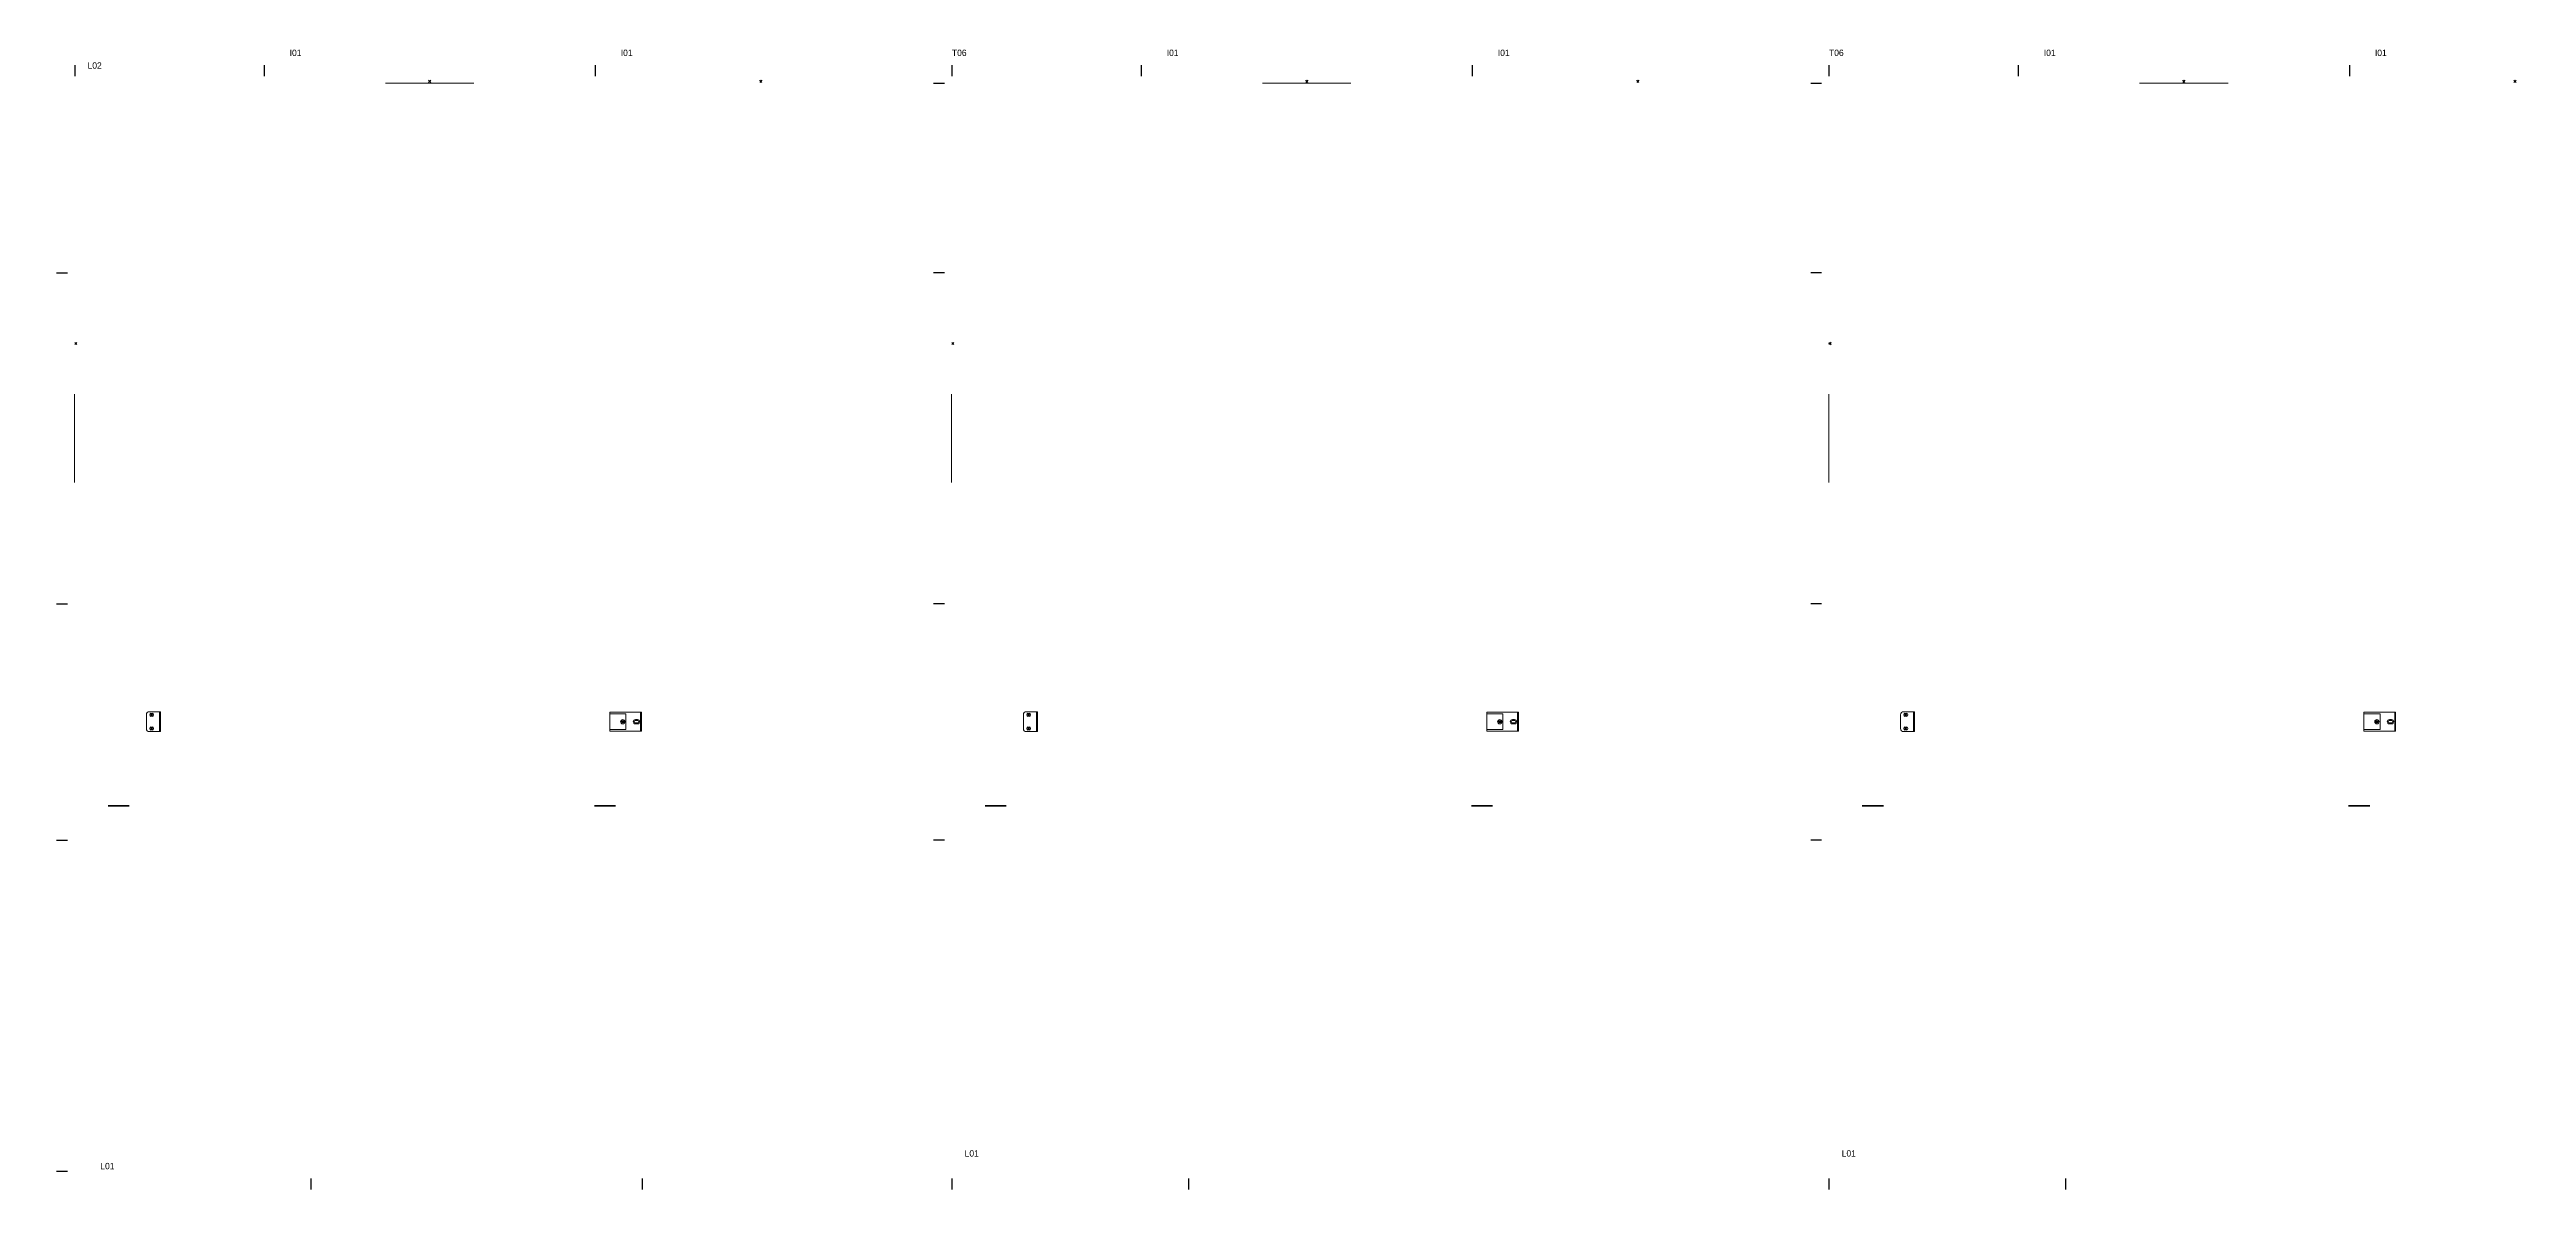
# Model space of a CAD drawing. Header units: inches. Extents: x 162 to 11993, y 18 to 332.
# Drawn here: x 1905.3 to 2219.5, y 41.5 to 187.1 of the extents above; entities that cross this region are included whole.
import ezdxf
from ezdxf.enums import TextEntityAlignment as Align

# ---------------------------------------------------------------- set-up
doc = ezdxf.new("R2010")
doc.units = ezdxf.units.IN
doc.header["$MEASUREMENT"] = 0
for name, color, linetype in [('DD2D_Geometry', 7, 'Continuous'), ('ENFASIS NEW', 7, 'Continuous'), ('Id Unión', 7, 'Continuous'), ('PV-26D', 7, 'Continuous')]:
    doc.layers.add(name, color=color, linetype=linetype)
doc.styles.get("Standard").update_dxf_attribs({"font": 'stylu.ttf'})

msp = doc.modelspace()

# ---------------------------------------------------------------- texts
at = {"layer": 'Id Unión'}
for s, p in [('L02', (1910.08, 184.63)), ('I01', (1935.72, 186.24)), ('I01', (1977.72, 186.24)), ('T06', (2019.73, 186.24)), ('I01', (2046.98, 186.24)), ('I01', (2088.98, 186.24)), ('T06', (2130.99, 186.24)), ('I01', (2158.24, 186.24)), ('I01', (2200.24, 186.24)), ('L01', (2021.34, 46.59)), ('L01', (2132.6, 46.59)), ('L01', (1911.7, 44.98))]:
    msp.add_text(s, height=0.807, dxfattribs=at).set_placement(p)

# ---------------------------------------------------------------- blocks, each defined once
blk = doc.blocks.new('DD40102466AB')
at = {"color": 1}
for p, q in [((0.0035, -0.0035), (-0.0035, 0.0035)), ((0.0035, 0.0035), (-0.0035, -0.0035))]:
    blk.add_line(p, q, dxfattribs=at)
blk.add_point((0, 0))
blk.add_point((0, 0))
blk.add_point((0, 0), dxfattribs=at)
blk = doc.blocks.new('DD40102442AB')
at = {"color": 1}
for p, q in [((0.0035, -0.0035), (-0.0035, 0.0035)), ((0.0035, 0.0035), (-0.0035, -0.0035))]:
    blk.add_line(p, q, dxfattribs=at)
blk.add_point((0, 0))
blk.add_point((0, 0))
blk.add_point((0, 0), dxfattribs=at)
blk = doc.blocks.new('DD40123072AB')
at = {"layer": 'PV-26D'}
for p, q in [((-0.8175, -0.1166, 0.75), (-0.7495, -0.1166, 0.75)), ((-0.7495, -0.1167, 0.75), (-0.8175, -0.1167, 0.75)), ((0.8175, -0.1166, 0.75), (0.7495, -0.1166, 0.75)), ((0.7495, -0.1167, 0.75), (0.8175, -0.1167, 0.75))]:
    blk.add_line(p, q, dxfattribs=at)
blk = doc.blocks.new('DD305172S')
at = {"color": 0, "linetype": 'Continuous', "lineweight": 0}
for p, q in [((-0.06, 0.0305, 0.722), (-0.0573, 0.0305, 0.722)), ((-0.06, -0.0305, 0.722), (-0.06, 0.0305, 0.722)), ((-0.0573, 0.0305, 0.722), (0.038, 0.0305, 0.722)), ((-0.0573, 0.0305, 0.722), (-0.0573, -0.0305, 0.722)), ((-0.0475, 0.007, 0.722), (-0.0405, 0.007, 0.722)), ((-0.0475, 0.004, 0.722), (-0.0475, 0.007, 0.722)), ((-0.0405, 0.004, 0.722), (-0.0475, 0.004, 0.722)), ((-0.0405, 0.007, 0.722), (-0.0405, 0.004, 0.722)), ((0.038, 0.025, 0.722), (-0.01, 0.025, 0.722)), ((-0.01, -0.025, 0.722), (-0.01, 0.025, 0.722)), ((0.038, 0.0305, 0.722), (0.042, 0.0305, 0.722)), ((0.0393, 0.025, 0.722), (0.038, 0.025, 0.722)), ((0.042, 0.025, 0.722), (0.0393, 0.025, 0.722)), ((0.042, 0.0112, 0.722), (0.042, 0.0305, 0.722)), ((0.042, 0.0096, 0.722), (0.042, 0.0112, 0.722)), ((0.042, -0.0096, 0.722), (0.042, 0.0096, 0.722)), ((1.49, 0.0308, 0.722), (1.49, 0.032, 0.722)), ((1.4935, 0.032, 0.722), (1.49, 0.032, 0.722)), ((1.49, 0.0112, 0.722), (1.49, 0.0308, 0.722)), ((1.49, 0.0096, 0.722), (1.49, 0.0112, 0.722)), ((1.49, -0.0096, 0.722), (1.49, 0.0096, 0.722)), ((1.4927, -0.032, 0.722), (1.4927, 0.032, 0.722)), ((1.525, 0.032, 0.722), (1.4935, 0.032, 0.722)), ((1.5204, 0.026, 0.722), (1.5157, 0.026, 0.722)), ((1.5157, 0.018, 0.722), (1.5204, 0.018, 0.722)), ((1.535, -0.022, 0.722), (1.535, 0.022, 0.722)), ((-0.0573, -0.0305, 0.722), (-0.06, -0.0305, 0.722)), ((-0.0573, -0.0305, 0.722), (0.038, -0.0305, 0.722)), ((-0.0475, -0.004, 0.722), (-0.0475, -0.007, 0.722)), ((-0.0475, -0.004, 0.722), (-0.0405, -0.004, 0.722)), ((-0.0405, -0.007, 0.722), (-0.0475, -0.007, 0.722)), ((-0.0405, -0.007, 0.722), (-0.0405, -0.004, 0.722)), ((-0.01, -0.025, 0.722), (0.038, -0.025, 0.722)), ((0.038, -0.025, 0.722), (0.0393, -0.025, 0.722)), ((0.038, -0.0305, 0.722), (0.042, -0.0305, 0.722)), ((0.0393, -0.025, 0.722), (0.042, -0.025, 0.722)), ((0.042, -0.0112, 0.722), (0.042, -0.0096, 0.722)), ((0.042, -0.0305, 0.722), (0.042, -0.0112, 0.722)), ((1.49, -0.0112, 0.722), (1.49, -0.0096, 0.722)), ((1.49, -0.0308, 0.722), (1.49, -0.0112, 0.722)), ((1.49, -0.032, 0.722), (1.49, -0.0308, 0.722)), ((1.4935, -0.032, 0.722), (1.49, -0.032, 0.722)), ((1.525, -0.032, 0.722), (1.4935, -0.032, 0.722)), ((1.5204, -0.018, 0.722), (1.5157, -0.018, 0.722)), ((1.5157, -0.026, 0.722), (1.5204, -0.026, 0.722))]:
    blk.add_line(p, q, dxfattribs=at)
at = {"color": 1}
for p, q in [((-0.0049, -0.0049, 0.722), (0.0049, 0.0049, 0.722)), ((0.0049, -0.0049, 0.722), (-0.0049, 0.0049, 0.722)), ((1.5131, 0.0171, 0.722), (1.523, 0.0269, 0.722)), ((1.523, 0.0171, 0.722), (1.5131, 0.0269, 0.722)), ((1.5131, -0.0269, 0.722), (1.523, -0.0171, 0.722)), ((1.523, -0.0269, 0.722), (1.5131, -0.0171, 0.722))]:
    blk.add_line(p, q, dxfattribs=at)
at = {"color": 0, "linetype": 'Continuous', "lineweight": 0}
for centre, radius, start, end in [((-0.0475, 0, 0.722), 0.00697, 90, 270), ((-0.0475, 0, 0.722), 0.00397, 90, 270), ((-0.0405, 0, 0.722), 0.00697, 270, 90), ((-0.0405, 0, 0.722), 0.00397, 270, 90), ((0, 0, 0.722), 0.00697, 90, 270), ((0, 0, 0.722), 0.00397, 90, 270), ((0, 0, 0.722), 0.00255, 90, 270), ((0, 0, 0.722), 0.00697, 270, 90), ((0, 0, 0.722), 0.00397, 270, 90), ((0, 0, 0.722), 0.00255, 270, 90), ((1.5157, 0.022, 0.722), 0.00397, 90, 270), ((1.5181, 0.022, 0.722), 0.00255, 90, 270), ((1.5181, 0.022, 0.722), 0.00255, 270, 90), ((1.5204, 0.022, 0.722), 0.00397, 270, 90), ((1.525, 0.022, 0.722), 0.01, 0, 90), ((1.5157, -0.022, 0.722), 0.00397, 90, 270), ((1.5181, -0.022, 0.722), 0.00255, 90, 270), ((1.5181, -0.022, 0.722), 0.00255, 270, 90), ((1.5204, -0.022, 0.722), 0.00397, 270, 90), ((1.525, -0.022, 0.722), 0.01, 270, 0)]:
    blk.add_arc(centre, radius, start, end, dxfattribs=at)
for p in [(0, 0, 0.722), (1.5181, 0.022, 0.722), (1.5181, -0.022, 0.722)]:
    blk.add_point(p)
blk = doc.blocks.new('DD101042423D')
blk.add_line((0, 0.0175), (0, -0.0175))
blk = doc.blocks.new('SPACE_DD10104242')
blk.add_blockref('DD101042423D', (0, 0))
blk = doc.blocks.new('DD101030423D')
blk.add_line((0, 0.0175), (0, -0.0175))
blk = doc.blocks.new('SPACE_DD10103042')
blk.add_blockref('DD101030423D', (0, 0))
blk = doc.blocks.new('DD101024423D')
blk.add_line((0, 0.0175), (0, -0.0175))
blk = doc.blocks.new('SPACE_DD10102442')
blk.add_blockref('DD101024423D', (0, 0))
blk = doc.blocks.new('DD101024303D')
blk.add_line((0, 0.0175), (0, -0.0175))
blk = doc.blocks.new('SPACE_DD10102430')
blk.add_blockref('DD101024303D', (0, 0))
blk = doc.blocks.new('DD101042303D')
blk.add_line((0, 0.0175), (0, -0.0175))
blk = doc.blocks.new('SPACE_DD10104230')
blk.add_blockref('DD101042303D', (0, 0))
blk = doc.blocks.new('DD20154205')
blk.add_attdef('A', text='', height=0.03).set_placement((0.5285, 0.076, 0.012), align=Align.MIDDLE_CENTER)
blk = doc.blocks.new('DD20114224')
blk.add_attdef('A', text='', height=0.03).set_placement((0.5285, 0.156, 0.012), align=Align.MIDDLE_CENTER)
blk = doc.blocks.new('DD20114212')
blk.add_attdef('A', text='', height=0.03).set_placement((0.5285, 0.156, 0.012), align=Align.MIDDLE_CENTER)
blk = doc.blocks.new('DD20154223')
blk.add_attdef('A', text='', height=0.03).set_placement((0.5285, 0.156, 0.012), align=Align.MIDDLE_CENTER)
blk = doc.blocks.new('DD20114206')
blk.add_attdef('A', text='', height=0.03).set_placement((0.5285, 0.076, 0.012), align=Align.MIDDLE_CENTER)
blk = doc.blocks.new('DD20153005')
blk.add_attdef('A', text='', height=0.03).set_placement((0.376, 0.076, 0.012), align=Align.MIDDLE_CENTER)
blk = doc.blocks.new('DD20113024')
blk.add_attdef('A', text='', height=0.03).set_placement((0.376, 0.156, 0.012), align=Align.MIDDLE_CENTER)
blk = doc.blocks.new('DD20113012')
blk.add_attdef('A', text='', height=0.03).set_placement((0.376, 0.156, 0.012), align=Align.MIDDLE_CENTER)
blk = doc.blocks.new('DD20153023')
blk.add_attdef('A', text='', height=0.03).set_placement((0.376, 0.156, 0.012), align=Align.MIDDLE_CENTER)
blk = doc.blocks.new('DD20113006')
blk.add_attdef('A', text='', height=0.03).set_placement((0.376, 0.076, 0.012), align=Align.MIDDLE_CENTER)
blk = doc.blocks.new('DD20153029')
blk.add_attdef('A', text='', height=0.03).set_placement((0.376, 0.156, 0.012), align=Align.MIDDLE_CENTER)
blk = doc.blocks.new('DD20154217')
blk.add_attdef('A', text='', height=0.03).set_placement((0.5285, 0.156, 0.012), align=Align.MIDDLE_CENTER)
blk = doc.blocks.new('DD20314212')
at = {"color": 0, "linetype": 'Continuous', "lineweight": 0}
for p, q in [((0.4935, 0.164, 0.012), (0.4935, 0.129, 0.012)), ((0.5635, 0.164, 0.012), (0.4935, 0.164, 0.012)), ((0.5635, 0.129, 0.012), (0.5635, 0.164, 0.012)), ((0.671, 0.1065, 0.012), (0.386, 0.1065, 0.012)), ((0.386, 0.1065, 0.012), (0.386, 0.0165, 0.012)), ((0.4935, 0.129, 0.012), (0.5635, 0.129, 0.012)), ((0.671, 0.0165, 0.012), (0.671, 0.1065, 0.012)), ((0.386, 0.0165, 0.012), (0.671, 0.0165, 0.012))]:
    blk.add_line(p, q, dxfattribs=at)
for centre, start, end in [((0.487, 0.1465, 0.012), 0, 180), ((0.487, 0.1465, 0.012), 180, 0), ((0.57, 0.1465, 0.012), 0, 180), ((0.57, 0.1465, 0.012), 180, 0)]:
    blk.add_arc(centre, 0.00159, start, end, dxfattribs=at)
blk.add_attdef('A', text='', height=0.03).set_placement((0.1483, 0.1978, 0.015), align=Align.MIDDLE_CENTER)
blk = doc.blocks.new('DD20152429')
blk.add_attdef('A', text='', height=0.03).set_placement((0.3, 0.156, 0.012), align=Align.MIDDLE_CENTER)
blk = doc.blocks.new('DD20112412')
blk.add_attdef('A', text='', height=0.03).set_placement((0.3, 0.156, 0.012), align=Align.MIDDLE_CENTER)
blk = doc.blocks.new('DD20152423')
blk.add_attdef('A', text='', height=0.03).set_placement((0.3, 0.156, 0.012), align=Align.MIDDLE_CENTER)
blk = doc.blocks.new('DD20112406')
blk.add_attdef('A', text='', height=0.03).set_placement((0.3, 0.076, 0.012), align=Align.MIDDLE_CENTER)
blk = doc.blocks.new('DD20154229')
blk.add_attdef('A', text='', height=0.03).set_placement((0.5285, 0.156, 0.012), align=Align.MIDDLE_CENTER)
blk = doc.blocks.new('DD80014214')
blk.add_attdef('A', text='', height=0.03).set_placement((0.5176, 0.1407, 0.009), align=Align.MIDDLE_CENTER)
blk = doc.blocks.new('DD80013014')
blk.add_attdef('A', text='', height=0.03).set_placement((0.3661, 0.1407, 0.009), align=Align.MIDDLE_CENTER)
blk = doc.blocks.new('DD80012414')
blk.add_attdef('A', text='', height=0.03).set_placement((0.3113, 0.1407, 0.009), align=Align.MIDDLE_CENTER)

# ---------------------------------------------------------------- block references
at = {"layer": 'DD2D_Geometry', "extrusion": (1.22465e-16, 1, 2.22045e-16)}
ref = msp.add_blockref('DD20112406', (-1932.28, 22.99, 185.48), dxfattribs=dict(at, xscale=39.3700787401575, yscale=39.3700787401575, zscale=39.3700787401575))
ref.add_attrib('A', 'TR0', dxfattribs={"layer": '0', "extrusion": (1.22465e-16, 1, 2.22045e-16), "height": 1.181}).set_placement((-1920.47, 25.98, 185.96), align=Align.MIDDLE_CENTER)
ref = msp.add_blockref('DD20152423', (-1932.28, 0, 185.48), dxfattribs=dict(at, xscale=39.3700787401575, yscale=39.3700787401575, zscale=39.3700787401575))
ref.add_attrib('A', 'S', dxfattribs={"layer": '0', "extrusion": (1.22465e-16, 1, 2.22045e-16), "height": 1.18}).set_placement((-1920.47, 6.14, 185.96), align=Align.MIDDLE_CENTER)
ref = msp.add_blockref('DD20114206', (-1974.29, 22.99, 185.48), dxfattribs=dict(at, xscale=39.3700787401575, yscale=39.3700787401575, zscale=39.3700787401575))
ref.add_attrib('A', 'TR0', dxfattribs={"layer": '0', "extrusion": (1.22465e-16, 1, 2.22045e-16), "height": 1.181}).set_placement((-1953.48, 25.98, 185.96), align=Align.MIDDLE_CENTER)
ref = msp.add_blockref('DD20154223', (-1974.29, 0, 185.48), dxfattribs=dict(at, xscale=39.3700787401575, yscale=39.3700787401575, zscale=39.3700787401575))
ref.add_attrib('A', 'S', dxfattribs={"layer": '0', "extrusion": (1.22465e-16, 1, 2.22045e-16), "height": 1.18}).set_placement((-1953.48, 6.14, 185.96), align=Align.MIDDLE_CENTER)
ref = msp.add_blockref('DD20114206', (-2016.29, 22.99, 185.48), dxfattribs=dict(at, xscale=39.3700787401575, yscale=39.3700787401575, zscale=39.3700787401575))
ref.add_attrib('A', 'TR0', dxfattribs={"layer": '0', "extrusion": (1.22465e-16, 1, 2.22045e-16), "height": 1.181}).set_placement((-1995.49, 25.98, 185.96), align=Align.MIDDLE_CENTER)
ref = msp.add_blockref('DD20154223', (-2016.29, 0, 185.48), dxfattribs=dict(at, xscale=39.3700787401575, yscale=39.3700787401575, zscale=39.3700787401575))
ref.add_attrib('A', 'S', dxfattribs={"layer": '0', "extrusion": (1.22465e-16, 1, 2.22045e-16), "height": 1.18}).set_placement((-1995.49, 6.14, 185.96), align=Align.MIDDLE_CENTER)
ref = msp.add_blockref('DD20112406', (-2043.54, 22.99, 185.48), dxfattribs=dict(at, xscale=39.3700787401575, yscale=39.3700787401575, zscale=39.3700787401575))
ref.add_attrib('A', 'TR0', dxfattribs={"layer": '0', "extrusion": (1.22465e-16, 1, 2.22045e-16), "height": 1.181}).set_placement((-2031.73, 25.98, 185.96), align=Align.MIDDLE_CENTER)
ref = msp.add_blockref('DD20152423', (-2043.54, 0, 185.48), dxfattribs=dict(at, xscale=39.3700787401575, yscale=39.3700787401575, zscale=39.3700787401575))
ref.add_attrib('A', 'S', dxfattribs={"layer": '0', "extrusion": (1.22465e-16, 1, 2.22045e-16), "height": 1.18}).set_placement((-2031.73, 6.14, 185.96), align=Align.MIDDLE_CENTER)
ref = msp.add_blockref('DD20114206', (-2085.55, 22.99, 185.48), dxfattribs=dict(at, xscale=39.3700787401575, yscale=39.3700787401575, zscale=39.3700787401575))
ref.add_attrib('A', 'TR0', dxfattribs={"layer": '0', "extrusion": (1.22465e-16, 1, 2.22045e-16), "height": 1.181}).set_placement((-2064.74, 25.98, 185.96), align=Align.MIDDLE_CENTER)
ref = msp.add_blockref('DD20154223', (-2085.55, 0, 185.48), dxfattribs=dict(at, xscale=39.3700787401575, yscale=39.3700787401575, zscale=39.3700787401575))
ref.add_attrib('A', 'S', dxfattribs={"layer": '0', "extrusion": (1.22465e-16, 1, 2.22045e-16), "height": 1.18}).set_placement((-2064.74, 6.14, 185.96), align=Align.MIDDLE_CENTER)
ref = msp.add_blockref('DD20114206', (-2127.55, 22.99, 185.48), dxfattribs=dict(at, xscale=39.3700787401575, yscale=39.3700787401575, zscale=39.3700787401575))
ref.add_attrib('A', 'TR0', dxfattribs={"layer": '0', "extrusion": (1.22465e-16, 1, 2.22045e-16), "height": 1.181}).set_placement((-2106.75, 25.98, 185.96), align=Align.MIDDLE_CENTER)
ref = msp.add_blockref('DD20154223', (-2127.55, 0, 185.48), dxfattribs=dict(at, xscale=39.3700787401575, yscale=39.3700787401575, zscale=39.3700787401575))
ref.add_attrib('A', 'S', dxfattribs={"layer": '0', "extrusion": (1.22465e-16, 1, 2.22045e-16), "height": 1.18}).set_placement((-2106.75, 6.14, 185.96), align=Align.MIDDLE_CENTER)
ref = msp.add_blockref('DD20112406', (-2154.8, 22.99, 185.48), dxfattribs=dict(at, xscale=39.3700787401575, yscale=39.3700787401575, zscale=39.3700787401575))
ref.add_attrib('A', 'TR0', dxfattribs={"layer": '0', "extrusion": (1.22465e-16, 1, 2.22045e-16), "height": 1.181}).set_placement((-2142.99, 25.98, 185.96), align=Align.MIDDLE_CENTER)
ref = msp.add_blockref('DD20152423', (-2154.8, 0, 185.48), dxfattribs=dict(at, xscale=39.3700787401575, yscale=39.3700787401575, zscale=39.3700787401575))
ref.add_attrib('A', 'S', dxfattribs={"layer": '0', "extrusion": (1.22465e-16, 1, 2.22045e-16), "height": 1.18}).set_placement((-2142.99, 6.14, 185.96), align=Align.MIDDLE_CENTER)
ref = msp.add_blockref('DD20114206', (-2196.81, 22.99, 185.48), dxfattribs=dict(at, xscale=39.3700787401575, yscale=39.3700787401575, zscale=39.3700787401575))
ref.add_attrib('A', 'TR0', dxfattribs={"layer": '0', "extrusion": (1.22465e-16, 1, 2.22045e-16), "height": 1.181}).set_placement((-2176, 25.98, 185.96), align=Align.MIDDLE_CENTER)
ref = msp.add_blockref('DD20154223', (-2196.81, 0, 185.48), dxfattribs=dict(at, xscale=39.3700787401575, yscale=39.3700787401575, zscale=39.3700787401575))
ref.add_attrib('A', 'S', dxfattribs={"layer": '0', "extrusion": (1.22465e-16, 1, 2.22045e-16), "height": 1.18}).set_placement((-2176, 6.14, 185.96), align=Align.MIDDLE_CENTER)
ref = msp.add_blockref('DD20114206', (-2238.81, 22.99, 185.48), dxfattribs=dict(at, xscale=39.3700787401575, yscale=39.3700787401575, zscale=39.3700787401575))
ref.add_attrib('A', 'TR0', dxfattribs={"layer": '0', "extrusion": (1.22465e-16, 1, 2.22045e-16), "height": 1.181}).set_placement((-2218.01, 25.98, 185.96), align=Align.MIDDLE_CENTER)
ref = msp.add_blockref('DD20154223', (-2238.81, 0, 185.48), dxfattribs=dict(at, xscale=39.3700787401575, yscale=39.3700787401575, zscale=39.3700787401575))
ref.add_attrib('A', 'S', dxfattribs={"layer": '0', "extrusion": (1.22465e-16, 1, 2.22045e-16), "height": 1.18}).set_placement((-2218.01, 6.14, 185.96), align=Align.MIDDLE_CENTER)
at = {"layer": 'DD2D_Geometry', "xscale": 39.3700787401575, "yscale": 39.3700787401575, "zscale": 39.3700787401575}
for name, p in [('SPACE_DD10102430', (1908.46, 184.37)), ('SPACE_DD10104230', (1932.47, 184.37)), ('SPACE_DD10104230', (1974.48, 184.37)), ('SPACE_DD10102430', (2019.72, 184.37)), ('SPACE_DD10104230', (2043.73, 184.37)), ('SPACE_DD10104230', (2085.74, 184.37)), ('SPACE_DD10102430', (2130.98, 184.37)), ('SPACE_DD10104230', (2154.99, 184.37)), ('SPACE_DD10104230', (2197, 184.37)), ('SPACE_DD10103042', (2019.72, 43.11)), ('SPACE_DD10104242', (2049.72, 43.11)), ('SPACE_DD10103042', (2130.98, 43.11)), ('SPACE_DD10104242', (2160.98, 43.11))]:
    msp.add_blockref(name, p, dxfattribs=at)
at = {"layer": 'DD2D_Geometry', "extrusion": (0, -1, 2.22045e-16)}
ref = msp.add_blockref('DD20152429', (1908.66, 0, -183.26), dxfattribs=dict(at, xscale=39.3700787401575, yscale=39.3700787401575, zscale=39.3700787401575))
ref.add_attrib('A', 'S', dxfattribs={"layer": '0', "extrusion": (0, -1, 2.22045e-16), "height": 1.18}).set_placement((1920.47, 6.14, -182.78), align=Align.MIDDLE_CENTER)
ref = msp.add_blockref('DD20314212', (1932.67, 16.97, -183.26), dxfattribs=dict(at, xscale=39.3700787401575, yscale=39.3700787401575, zscale=39.3700787401575))
ref.add_attrib('A', 'S', dxfattribs={"layer": '0', "extrusion": (0, -1, 2.22045e-16), "height": 1.18}).set_placement((1938.51, 24.76, -182.66), align=Align.MIDDLE_CENTER)
ref = msp.add_blockref('DD20154217', (1932.67, 0, -183.26), dxfattribs=dict(at, xscale=39.3700787401575, yscale=39.3700787401575, zscale=39.3700787401575))
ref.add_attrib('A', 'S', dxfattribs={"layer": '0', "extrusion": (0, -1, 2.22045e-16), "height": 1.18}).set_placement((1953.48, 6.14, -182.78), align=Align.MIDDLE_CENTER)
ref = msp.add_blockref('DD20154229', (1974.68, 0, -183.26), dxfattribs=dict(at, xscale=39.3700787401575, yscale=39.3700787401575, zscale=39.3700787401575))
ref.add_attrib('A', 'S', dxfattribs={"layer": '0', "extrusion": (0, -1, 2.22045e-16), "height": 1.18}).set_placement((1995.49, 6.14, -182.78), align=Align.MIDDLE_CENTER)
at = {"layer": 'DD2D_Geometry', "xscale": 39.3700787401575, "yscale": 39.3700787401575, "zscale": 39.3700787401575}
for name, p, rotation in [('SPACE_DD10102442', (2018.1, 182.76), 270), ('SPACE_DD10102442', (2129.36, 182.76), 270), ('SPACE_DD10102442', (1906.84, 158.74), 90), ('SPACE_DD10104242', (2018.1, 158.74), 270), ('SPACE_DD10104242', (2129.36, 158.74), 270), ('SPACE_DD10104242', (1906.84, 116.73), 90), ('SPACE_DD10103042', (2018.1, 116.73), 270), ('SPACE_DD10103042', (2129.36, 116.73), 270), ('SPACE_DD10103042', (1906.84, 86.73), 90), ('SPACE_DD10104242', (2018.1, 86.73), 270), ('SPACE_DD10104242', (2129.36, 86.73), 270), ('SPACE_DD10104242', (1906.84, 44.72), 90), ('SPACE_DD10103042', (1938.46, 43.11), 180), ('SPACE_DD10104242', (1980.47, 43.11), 180)]:
    msp.add_blockref(name, p, dxfattribs=dict(at, rotation=rotation))
at = {"layer": 'DD2D_Geometry', "extrusion": (0, -1, 2.22045e-16)}
ref = msp.add_blockref('DD20152429', (2019.92, 0, -183.26), dxfattribs=dict(at, xscale=39.3700787401575, yscale=39.3700787401575, zscale=39.3700787401575))
ref.add_attrib('A', 'S', dxfattribs={"layer": '0', "extrusion": (0, -1, 2.22045e-16), "height": 1.18}).set_placement((2031.73, 6.14, -182.78), align=Align.MIDDLE_CENTER)
ref = msp.add_blockref('DD20314212', (2043.93, 16.97, -183.26), dxfattribs=dict(at, xscale=39.3700787401575, yscale=39.3700787401575, zscale=39.3700787401575))
ref.add_attrib('A', 'S', dxfattribs={"layer": '0', "extrusion": (0, -1, 2.22045e-16), "height": 1.18}).set_placement((2049.77, 24.76, -182.66), align=Align.MIDDLE_CENTER)
ref = msp.add_blockref('DD20154217', (2043.93, 0, -183.26), dxfattribs=dict(at, xscale=39.3700787401575, yscale=39.3700787401575, zscale=39.3700787401575))
ref.add_attrib('A', 'S', dxfattribs={"layer": '0', "extrusion": (0, -1, 2.22045e-16), "height": 1.18}).set_placement((2064.74, 6.14, -182.78), align=Align.MIDDLE_CENTER)
ref = msp.add_blockref('DD20154229', (2085.94, 0, -183.26), dxfattribs=dict(at, xscale=39.3700787401575, yscale=39.3700787401575, zscale=39.3700787401575))
ref.add_attrib('A', 'S', dxfattribs={"layer": '0', "extrusion": (0, -1, 2.22045e-16), "height": 1.18}).set_placement((2106.75, 6.14, -182.78), align=Align.MIDDLE_CENTER)
ref = msp.add_blockref('DD20152429', (2131.18, 0, -183.26), dxfattribs=dict(at, xscale=39.3700787401575, yscale=39.3700787401575, zscale=39.3700787401575))
ref.add_attrib('A', 'S', dxfattribs={"layer": '0', "extrusion": (0, -1, 2.22045e-16), "height": 1.18}).set_placement((2142.99, 6.14, -182.78), align=Align.MIDDLE_CENTER)
ref = msp.add_blockref('DD20314212', (2155.19, 16.97, -183.26), dxfattribs=dict(at, xscale=39.3700787401575, yscale=39.3700787401575, zscale=39.3700787401575))
ref.add_attrib('A', 'S', dxfattribs={"layer": '0', "extrusion": (0, -1, 2.22045e-16), "height": 1.18}).set_placement((2161.03, 24.76, -182.66), align=Align.MIDDLE_CENTER)
ref = msp.add_blockref('DD20154217', (2155.19, 0, -183.26), dxfattribs=dict(at, xscale=39.3700787401575, yscale=39.3700787401575, zscale=39.3700787401575))
ref.add_attrib('A', 'S', dxfattribs={"layer": '0', "extrusion": (0, -1, 2.22045e-16), "height": 1.18}).set_placement((2176, 6.14, -182.78), align=Align.MIDDLE_CENTER)
ref = msp.add_blockref('DD20154229', (2197.2, 0, -183.26), dxfattribs=dict(at, xscale=39.3700787401575, yscale=39.3700787401575, zscale=39.3700787401575))
ref.add_attrib('A', 'S', dxfattribs={"layer": '0', "extrusion": (0, -1, 2.22045e-16), "height": 1.18}).set_placement((2218.01, 6.14, -182.78), align=Align.MIDDLE_CENTER)
at = {"layer": 'DD2D_Geometry', "extrusion": (-1, 1.22465e-16, 2.22045e-16)}
ref = msp.add_blockref('DD20112412', (-182.56, 22.99, -1905.73), dxfattribs=dict(at, xscale=39.3700787401575, yscale=39.3700787401575, zscale=39.3700787401575))
ref.add_attrib('A', 'TR0', dxfattribs={"layer": '0', "extrusion": (-1, 1.22465e-16, 2.22045e-16), "height": 1.181}).set_placement((-170.75, 29.13, -1905.26), align=Align.MIDDLE_CENTER)
ref = msp.add_blockref('DD20112406', (-182.56, 34.76, -1905.73), dxfattribs=dict(at, xscale=39.3700787401575, yscale=39.3700787401575, zscale=39.3700787401575))
ref.add_attrib('A', 'TR0', dxfattribs={"layer": '0', "extrusion": (-1, 1.22465e-16, 2.22045e-16), "height": 1.181}).set_placement((-170.75, 37.76, -1905.26), align=Align.MIDDLE_CENTER)
ref = msp.add_blockref('DD20152423', (-182.56, 0, -1905.73), dxfattribs=dict(at, xscale=39.3700787401575, yscale=39.3700787401575, zscale=39.3700787401575))
ref.add_attrib('A', 'S', dxfattribs={"layer": '0', "extrusion": (-1, 1.22465e-16, 2.22045e-16), "height": 1.18}).set_placement((-170.75, 6.14, -1905.26), align=Align.MIDDLE_CENTER)
at = {"layer": 'DD2D_Geometry', "extrusion": (1, 0, 2.22045e-16)}
ref = msp.add_blockref('DD80012414', (158.74, 41.06, 1906.61), dxfattribs=dict(at, xscale=39.3700787401575, yscale=39.3700787401575, zscale=39.3700787401575))
ref.add_attrib('A', 'V', dxfattribs={"layer": '0', "extrusion": (1, 0, 2.22045e-16), "height": 1.18}).set_placement((171, 46.6, 1906.96), align=Align.MIDDLE_CENTER)
ref = msp.add_blockref('DD20112412', (158.94, 28.98, 1907.96), dxfattribs=dict(at, xscale=39.3700787401575, yscale=39.3700787401575, zscale=39.3700787401575))
ref.add_attrib('A', 'TR0', dxfattribs={"layer": '0', "extrusion": (1, 0, 2.22045e-16), "height": 1.181}).set_placement((170.75, 35.12, 1908.43), align=Align.MIDDLE_CENTER)
ref = msp.add_blockref('DD20152429', (158.94, 0, 1907.96), dxfattribs=dict(at, xscale=39.3700787401575, yscale=39.3700787401575, zscale=39.3700787401575))
ref.add_attrib('A', 'S', dxfattribs={"layer": '0', "extrusion": (1, 0, 2.22045e-16), "height": 1.18}).set_placement((170.75, 6.14, 1908.43), align=Align.MIDDLE_CENTER)
at = {"layer": 'DD2D_Geometry', "extrusion": (-1, 0, 2.22045e-16)}
ref = msp.add_blockref('DD20112412', (-182.56, 28.98, -2016.99), dxfattribs=dict(at, xscale=39.3700787401575, yscale=39.3700787401575, zscale=39.3700787401575))
ref.add_attrib('A', 'TR0', dxfattribs={"layer": '0', "extrusion": (-1, 0, 2.22045e-16), "height": 1.181}).set_placement((-170.75, 35.12, -2016.52), align=Align.MIDDLE_CENTER)
ref = msp.add_blockref('DD20152429', (-182.56, 0, -2016.99), dxfattribs=dict(at, xscale=39.3700787401575, yscale=39.3700787401575, zscale=39.3700787401575))
ref.add_attrib('A', 'S', dxfattribs={"layer": '0', "extrusion": (-1, 0, 2.22045e-16), "height": 1.18}).set_placement((-170.75, 6.14, -2016.52), align=Align.MIDDLE_CENTER)
ref = msp.add_blockref('DD80012414', (-182.76, 41.06, -2018.34), dxfattribs=dict(at, xscale=39.3700787401575, yscale=39.3700787401575, zscale=39.3700787401575))
ref.add_attrib('A', 'V', dxfattribs={"layer": '0', "extrusion": (-1, 0, 2.22045e-16), "height": 1.18}).set_placement((-170.5, 46.6, -2017.99), align=Align.MIDDLE_CENTER)
at = {"layer": 'DD2D_Geometry', "extrusion": (1, -1.22465e-16, 2.22045e-16)}
ref = msp.add_blockref('DD20112412', (158.94, 28.98, 2019.22), dxfattribs=dict(at, xscale=39.3700787401575, yscale=39.3700787401575, zscale=39.3700787401575))
ref.add_attrib('A', 'TR0', dxfattribs={"layer": '0', "extrusion": (1, -1.22465e-16, 2.22045e-16), "height": 1.181}).set_placement((170.75, 35.12, 2019.69), align=Align.MIDDLE_CENTER)
ref = msp.add_blockref('DD20152429', (158.94, 0, 2019.22), dxfattribs=dict(at, xscale=39.3700787401575, yscale=39.3700787401575, zscale=39.3700787401575))
ref.add_attrib('A', 'S', dxfattribs={"layer": '0', "extrusion": (1, -1.22465e-16, 2.22045e-16), "height": 1.18}).set_placement((170.75, 6.14, 2019.69), align=Align.MIDDLE_CENTER)
at = {"layer": 'DD2D_Geometry', "extrusion": (-1, 0, 2.22045e-16)}
ref = msp.add_blockref('DD20112412', (-182.56, 28.98, -2128.25), dxfattribs=dict(at, xscale=39.3700787401575, yscale=39.3700787401575, zscale=39.3700787401575))
ref.add_attrib('A', 'TR0', dxfattribs={"layer": '0', "extrusion": (-1, 0, 2.22045e-16), "height": 1.181}).set_placement((-170.75, 35.12, -2127.78), align=Align.MIDDLE_CENTER)
ref = msp.add_blockref('DD20152429', (-182.56, 0, -2128.25), dxfattribs=dict(at, xscale=39.3700787401575, yscale=39.3700787401575, zscale=39.3700787401575))
ref.add_attrib('A', 'S', dxfattribs={"layer": '0', "extrusion": (-1, 0, 2.22045e-16), "height": 1.18}).set_placement((-170.75, 6.14, -2127.78), align=Align.MIDDLE_CENTER)
ref = msp.add_blockref('DD80012414', (-182.76, 41.06, -2129.6), dxfattribs=dict(at, xscale=39.3700787401575, yscale=39.3700787401575, zscale=39.3700787401575))
ref.add_attrib('A', 'V', dxfattribs={"layer": '0', "extrusion": (-1, 0, 2.22045e-16), "height": 1.18}).set_placement((-170.5, 46.6, -2129.25), align=Align.MIDDLE_CENTER)
at = {"layer": 'DD2D_Geometry', "extrusion": (1, -1.22465e-16, 2.22045e-16)}
ref = msp.add_blockref('DD20112412', (158.94, 28.98, 2130.48), dxfattribs=dict(at, xscale=39.3700787401575, yscale=39.3700787401575, zscale=39.3700787401575))
ref.add_attrib('A', 'TR0', dxfattribs={"layer": '0', "extrusion": (1, -1.22465e-16, 2.22045e-16), "height": 1.181}).set_placement((170.75, 35.12, 2130.95), align=Align.MIDDLE_CENTER)
ref = msp.add_blockref('DD20152429', (158.94, 0, 2130.48), dxfattribs=dict(at, xscale=39.3700787401575, yscale=39.3700787401575, zscale=39.3700787401575))
ref.add_attrib('A', 'S', dxfattribs={"layer": '0', "extrusion": (1, -1.22465e-16, 2.22045e-16), "height": 1.18}).set_placement((170.75, 6.14, 2130.95), align=Align.MIDDLE_CENTER)
at = {"layer": 'DD2D_Geometry', "extrusion": (1, 0, 2.22045e-16)}
ref = msp.add_blockref('DD20314212', (116.93, 16.97, 1907.96), dxfattribs=dict(at, xscale=39.3700787401575, yscale=39.3700787401575, zscale=39.3700787401575))
ref.add_attrib('A', 'S', dxfattribs={"layer": '0', "extrusion": (1, 0, 2.22045e-16), "height": 1.18}).set_placement((122.77, 24.76, 1908.55), align=Align.MIDDLE_CENTER)
at = {"layer": 'DD2D_Geometry', "extrusion": (1, -1.22465e-16, 2.22045e-16)}
ref = msp.add_blockref('DD20314212', (116.93, 16.97, 2019.22), dxfattribs=dict(at, xscale=39.3700787401575, yscale=39.3700787401575, zscale=39.3700787401575))
ref.add_attrib('A', 'S', dxfattribs={"layer": '0', "extrusion": (1, -1.22465e-16, 2.22045e-16), "height": 1.18}).set_placement((122.77, 24.76, 2019.81), align=Align.MIDDLE_CENTER)
ref = msp.add_blockref('DD20314212', (116.93, 16.97, 2130.48), dxfattribs=dict(at, xscale=39.3700787401575, yscale=39.3700787401575, zscale=39.3700787401575))
ref.add_attrib('A', 'S', dxfattribs={"layer": '0', "extrusion": (1, -1.22465e-16, 2.22045e-16), "height": 1.18}).set_placement((122.77, 24.76, 2131.07), align=Align.MIDDLE_CENTER)
at = {"layer": 'DD2D_Geometry', "extrusion": (-1, 1.22465e-16, 2.22045e-16)}
ref = msp.add_blockref('DD20114212', (-158.54, 22.99, -1905.73), dxfattribs=dict(at, xscale=39.3700787401575, yscale=39.3700787401575, zscale=39.3700787401575))
ref.add_attrib('A', 'TR0', dxfattribs={"layer": '0', "extrusion": (-1, 1.22465e-16, 2.22045e-16), "height": 1.181}).set_placement((-137.74, 29.13, -1905.26), align=Align.MIDDLE_CENTER)
ref = msp.add_blockref('DD20114206', (-158.54, 34.76, -1905.73), dxfattribs=dict(at, xscale=39.3700787401575, yscale=39.3700787401575, zscale=39.3700787401575))
ref.add_attrib('A', 'TR0', dxfattribs={"layer": '0', "extrusion": (-1, 1.22465e-16, 2.22045e-16), "height": 1.181}).set_placement((-137.74, 37.76, -1905.26), align=Align.MIDDLE_CENTER)
at = {"layer": 'DD2D_Geometry', "extrusion": (1, 0, 2.22045e-16)}
ref = msp.add_blockref('DD20114212', (116.93, 28.74, 1907.96), dxfattribs=dict(at, xscale=39.3700787401575, yscale=39.3700787401575, zscale=39.3700787401575))
ref.add_attrib('A', 'TR0', dxfattribs={"layer": '0', "extrusion": (1, 0, 2.22045e-16), "height": 1.181}).set_placement((137.74, 34.88, 1908.43), align=Align.MIDDLE_CENTER)
at = {"layer": 'DD2D_Geometry', "extrusion": (-1, 0, 2.22045e-16)}
ref = msp.add_blockref('DD20114224', (-158.54, 5.2, -2016.99), dxfattribs=dict(at, xscale=39.3700787401575, yscale=39.3700787401575, zscale=39.3700787401575))
ref.add_attrib('A', 'TR0', dxfattribs={"layer": '0', "extrusion": (-1, 0, 2.22045e-16), "height": 1.181}).set_placement((-137.74, 11.34, -2016.52), align=Align.MIDDLE_CENTER)
ref = msp.add_blockref('DD20114212', (-158.54, 28.98, -2016.99), dxfattribs=dict(at, xscale=39.3700787401575, yscale=39.3700787401575, zscale=39.3700787401575))
ref.add_attrib('A', 'TR0', dxfattribs={"layer": '0', "extrusion": (-1, 0, 2.22045e-16), "height": 1.181}).set_placement((-137.74, 35.12, -2016.52), align=Align.MIDDLE_CENTER)
ref = msp.add_blockref('DD80014214', (-158.74, 41.06, -2018.34), dxfattribs=dict(at, xscale=39.3700787401575, yscale=39.3700787401575, zscale=39.3700787401575))
ref.add_attrib('A', 'V', dxfattribs={"layer": '0', "extrusion": (-1, 0, 2.22045e-16), "height": 1.18}).set_placement((-138.36, 46.6, -2017.99), align=Align.MIDDLE_CENTER)
at = {"layer": 'DD2D_Geometry', "extrusion": (1, -1.22465e-16, 2.22045e-16)}
ref = msp.add_blockref('DD20114212', (116.93, 28.74, 2019.22), dxfattribs=dict(at, xscale=39.3700787401575, yscale=39.3700787401575, zscale=39.3700787401575))
ref.add_attrib('A', 'TR0', dxfattribs={"layer": '0', "extrusion": (1, -1.22465e-16, 2.22045e-16), "height": 1.181}).set_placement((137.74, 34.88, 2019.69), align=Align.MIDDLE_CENTER)
at = {"layer": 'DD2D_Geometry', "extrusion": (-1, 0, 2.22045e-16)}
ref = msp.add_blockref('DD20114224', (-158.54, 5.2, -2128.25), dxfattribs=dict(at, xscale=39.3700787401575, yscale=39.3700787401575, zscale=39.3700787401575))
ref.add_attrib('A', 'TR0', dxfattribs={"layer": '0', "extrusion": (-1, 0, 2.22045e-16), "height": 1.181}).set_placement((-137.74, 11.34, -2127.78), align=Align.MIDDLE_CENTER)
ref = msp.add_blockref('DD20114212', (-158.54, 28.98, -2128.25), dxfattribs=dict(at, xscale=39.3700787401575, yscale=39.3700787401575, zscale=39.3700787401575))
ref.add_attrib('A', 'TR0', dxfattribs={"layer": '0', "extrusion": (-1, 0, 2.22045e-16), "height": 1.181}).set_placement((-137.74, 35.12, -2127.78), align=Align.MIDDLE_CENTER)
ref = msp.add_blockref('DD80014214', (-158.74, 41.06, -2129.6), dxfattribs=dict(at, xscale=39.3700787401575, yscale=39.3700787401575, zscale=39.3700787401575))
ref.add_attrib('A', 'V', dxfattribs={"layer": '0', "extrusion": (-1, 0, 2.22045e-16), "height": 1.18}).set_placement((-138.36, 46.6, -2129.25), align=Align.MIDDLE_CENTER)
at = {"layer": 'DD2D_Geometry', "extrusion": (1, -1.22465e-16, 2.22045e-16)}
ref = msp.add_blockref('DD20114212', (116.93, 28.74, 2130.48), dxfattribs=dict(at, xscale=39.3700787401575, yscale=39.3700787401575, zscale=39.3700787401575))
ref.add_attrib('A', 'TR0', dxfattribs={"layer": '0', "extrusion": (1, -1.22465e-16, 2.22045e-16), "height": 1.181}).set_placement((137.74, 34.88, 2130.95), align=Align.MIDDLE_CENTER)
at = {"layer": 'DD2D_Geometry', "extrusion": (-1, 1.22465e-16, 2.22045e-16)}
ref = msp.add_blockref('DD20154223', (-158.54, 0, -1905.73), dxfattribs=dict(at, xscale=39.3700787401575, yscale=39.3700787401575, zscale=39.3700787401575))
ref.add_attrib('A', 'S', dxfattribs={"layer": '0', "extrusion": (-1, 1.22465e-16, 2.22045e-16), "height": 1.18}).set_placement((-137.74, 6.14, -1905.26), align=Align.MIDDLE_CENTER)
at = {"layer": 'DD2D_Geometry', "extrusion": (1, 0, 2.22045e-16)}
ref = msp.add_blockref('DD80014214', (116.73, 41.06, 1906.61), dxfattribs=dict(at, xscale=39.3700787401575, yscale=39.3700787401575, zscale=39.3700787401575))
ref.add_attrib('A', 'V', dxfattribs={"layer": '0', "extrusion": (1, 0, 2.22045e-16), "height": 1.18}).set_placement((137.11, 46.6, 1906.96), align=Align.MIDDLE_CENTER)
ref = msp.add_blockref('DD20154217', (116.93, 0, 1907.96), dxfattribs=dict(at, xscale=39.3700787401575, yscale=39.3700787401575, zscale=39.3700787401575))
ref.add_attrib('A', 'S', dxfattribs={"layer": '0', "extrusion": (1, 0, 2.22045e-16), "height": 1.18}).set_placement((137.74, 6.14, 1908.43), align=Align.MIDDLE_CENTER)
at = {"layer": 'DD2D_Geometry', "extrusion": (-1, 0, 2.22045e-16)}
ref = msp.add_blockref('DD20154205', (-158.54, 0, -2016.99), dxfattribs=dict(at, xscale=39.3700787401575, yscale=39.3700787401575, zscale=39.3700787401575))
ref.add_attrib('A', 'S', dxfattribs={"layer": '0', "extrusion": (-1, 0, 2.22045e-16), "height": 1.18}).set_placement((-137.74, 2.99, -2016.52), align=Align.MIDDLE_CENTER)
at = {"layer": 'DD2D_Geometry', "extrusion": (1, -1.22465e-16, 2.22045e-16)}
ref = msp.add_blockref('DD20154217', (116.93, 0, 2019.22), dxfattribs=dict(at, xscale=39.3700787401575, yscale=39.3700787401575, zscale=39.3700787401575))
ref.add_attrib('A', 'S', dxfattribs={"layer": '0', "extrusion": (1, -1.22465e-16, 2.22045e-16), "height": 1.18}).set_placement((137.74, 6.14, 2019.69), align=Align.MIDDLE_CENTER)
at = {"layer": 'DD2D_Geometry', "extrusion": (-1, 0, 2.22045e-16)}
ref = msp.add_blockref('DD20154205', (-158.54, 0, -2128.25), dxfattribs=dict(at, xscale=39.3700787401575, yscale=39.3700787401575, zscale=39.3700787401575))
ref.add_attrib('A', 'S', dxfattribs={"layer": '0', "extrusion": (-1, 0, 2.22045e-16), "height": 1.18}).set_placement((-137.74, 2.99, -2127.78), align=Align.MIDDLE_CENTER)
at = {"layer": 'DD2D_Geometry', "extrusion": (1, -1.22465e-16, 2.22045e-16)}
ref = msp.add_blockref('DD20154217', (116.93, 0, 2130.48), dxfattribs=dict(at, xscale=39.3700787401575, yscale=39.3700787401575, zscale=39.3700787401575))
ref.add_attrib('A', 'S', dxfattribs={"layer": '0', "extrusion": (1, -1.22465e-16, 2.22045e-16), "height": 1.18}).set_placement((137.74, 6.14, 2130.95), align=Align.MIDDLE_CENTER)
at = {"layer": 'DD2D_Geometry', "extrusion": (-1, 1.22465e-16, 2.22045e-16)}
ref = msp.add_blockref('DD20113012', (-116.54, 22.99, -1905.73), dxfattribs=dict(at, xscale=39.3700787401575, yscale=39.3700787401575, zscale=39.3700787401575))
ref.add_attrib('A', 'TR0', dxfattribs={"layer": '0', "extrusion": (-1, 1.22465e-16, 2.22045e-16), "height": 1.181}).set_placement((-101.73, 29.13, -1905.26), align=Align.MIDDLE_CENTER)
ref = msp.add_blockref('DD20113006', (-116.54, 34.76, -1905.73), dxfattribs=dict(at, xscale=39.3700787401575, yscale=39.3700787401575, zscale=39.3700787401575))
ref.add_attrib('A', 'TR0', dxfattribs={"layer": '0', "extrusion": (-1, 1.22465e-16, 2.22045e-16), "height": 1.181}).set_placement((-101.73, 37.76, -1905.26), align=Align.MIDDLE_CENTER)
ref = msp.add_blockref('DD20153023', (-116.54, 0, -1905.73), dxfattribs=dict(at, xscale=39.3700787401575, yscale=39.3700787401575, zscale=39.3700787401575))
ref.add_attrib('A', 'S', dxfattribs={"layer": '0', "extrusion": (-1, 1.22465e-16, 2.22045e-16), "height": 1.18}).set_placement((-101.73, 6.14, -1905.26), align=Align.MIDDLE_CENTER)
at = {"layer": 'DD2D_Geometry', "extrusion": (1, 0, 2.22045e-16)}
ref = msp.add_blockref('DD80013014', (86.73, 41.06, 1906.61), dxfattribs=dict(at, xscale=39.3700787401575, yscale=39.3700787401575, zscale=39.3700787401575))
ref.add_attrib('A', 'V', dxfattribs={"layer": '0', "extrusion": (1, 0, 2.22045e-16), "height": 1.18}).set_placement((101.15, 46.6, 1906.96), align=Align.MIDDLE_CENTER)
ref = msp.add_blockref('DD20113012', (86.93, 28.98, 1907.96), dxfattribs=dict(at, xscale=39.3700787401575, yscale=39.3700787401575, zscale=39.3700787401575))
ref.add_attrib('A', 'TR0', dxfattribs={"layer": '0', "extrusion": (1, 0, 2.22045e-16), "height": 1.181}).set_placement((101.73, 35.12, 1908.43), align=Align.MIDDLE_CENTER)
ref = msp.add_blockref('DD20153029', (86.93, 0, 1907.96), dxfattribs=dict(at, xscale=39.3700787401575, yscale=39.3700787401575, zscale=39.3700787401575))
ref.add_attrib('A', 'S', dxfattribs={"layer": '0', "extrusion": (1, 0, 2.22045e-16), "height": 1.18}).set_placement((101.73, 6.14, 1908.43), align=Align.MIDDLE_CENTER)
at = {"layer": 'DD2D_Geometry', "extrusion": (-1, 0, 2.22045e-16)}
ref = msp.add_blockref('DD20113012', (-116.54, 22.99, -2016.99), dxfattribs=dict(at, xscale=39.3700787401575, yscale=39.3700787401575, zscale=39.3700787401575))
ref.add_attrib('A', 'TR0', dxfattribs={"layer": '0', "extrusion": (-1, 0, 2.22045e-16), "height": 1.181}).set_placement((-101.73, 29.13, -2016.52), align=Align.MIDDLE_CENTER)
ref = msp.add_blockref('DD20113006', (-116.54, 34.76, -2016.99), dxfattribs=dict(at, xscale=39.3700787401575, yscale=39.3700787401575, zscale=39.3700787401575))
ref.add_attrib('A', 'TR0', dxfattribs={"layer": '0', "extrusion": (-1, 0, 2.22045e-16), "height": 1.181}).set_placement((-101.73, 37.76, -2016.52), align=Align.MIDDLE_CENTER)
ref = msp.add_blockref('DD20153023', (-116.54, 0, -2016.99), dxfattribs=dict(at, xscale=39.3700787401575, yscale=39.3700787401575, zscale=39.3700787401575))
ref.add_attrib('A', 'S', dxfattribs={"layer": '0', "extrusion": (-1, 0, 2.22045e-16), "height": 1.18}).set_placement((-101.73, 6.14, -2016.52), align=Align.MIDDLE_CENTER)
ref = msp.add_blockref('DD80013014', (-116.73, 41.06, -2018.34), dxfattribs=dict(at, xscale=39.3700787401575, yscale=39.3700787401575, zscale=39.3700787401575))
ref.add_attrib('A', 'V', dxfattribs={"layer": '0', "extrusion": (-1, 0, 2.22045e-16), "height": 1.18}).set_placement((-102.32, 46.6, -2017.99), align=Align.MIDDLE_CENTER)
at = {"layer": 'DD2D_Geometry', "extrusion": (1, -1.22465e-16, 2.22045e-16)}
ref = msp.add_blockref('DD20113012', (86.93, 28.98, 2019.22), dxfattribs=dict(at, xscale=39.3700787401575, yscale=39.3700787401575, zscale=39.3700787401575))
ref.add_attrib('A', 'TR0', dxfattribs={"layer": '0', "extrusion": (1, -1.22465e-16, 2.22045e-16), "height": 1.181}).set_placement((101.73, 35.12, 2019.69), align=Align.MIDDLE_CENTER)
ref = msp.add_blockref('DD20153029', (86.93, 0, 2019.22), dxfattribs=dict(at, xscale=39.3700787401575, yscale=39.3700787401575, zscale=39.3700787401575))
ref.add_attrib('A', 'S', dxfattribs={"layer": '0', "extrusion": (1, -1.22465e-16, 2.22045e-16), "height": 1.18}).set_placement((101.73, 6.14, 2019.69), align=Align.MIDDLE_CENTER)
at = {"layer": 'DD2D_Geometry', "extrusion": (-1, 0, 2.22045e-16)}
ref = msp.add_blockref('DD20113012', (-116.54, 22.99, -2128.25), dxfattribs=dict(at, xscale=39.3700787401575, yscale=39.3700787401575, zscale=39.3700787401575))
ref.add_attrib('A', 'TR0', dxfattribs={"layer": '0', "extrusion": (-1, 0, 2.22045e-16), "height": 1.181}).set_placement((-101.73, 29.13, -2127.78), align=Align.MIDDLE_CENTER)
ref = msp.add_blockref('DD20113006', (-116.54, 34.76, -2128.25), dxfattribs=dict(at, xscale=39.3700787401575, yscale=39.3700787401575, zscale=39.3700787401575))
ref.add_attrib('A', 'TR0', dxfattribs={"layer": '0', "extrusion": (-1, 0, 2.22045e-16), "height": 1.181}).set_placement((-101.73, 37.76, -2127.78), align=Align.MIDDLE_CENTER)
ref = msp.add_blockref('DD20153023', (-116.54, 0, -2128.25), dxfattribs=dict(at, xscale=39.3700787401575, yscale=39.3700787401575, zscale=39.3700787401575))
ref.add_attrib('A', 'S', dxfattribs={"layer": '0', "extrusion": (-1, 0, 2.22045e-16), "height": 1.18}).set_placement((-101.73, 6.14, -2127.78), align=Align.MIDDLE_CENTER)
ref = msp.add_blockref('DD80013014', (-116.73, 41.06, -2129.6), dxfattribs=dict(at, xscale=39.3700787401575, yscale=39.3700787401575, zscale=39.3700787401575))
ref.add_attrib('A', 'V', dxfattribs={"layer": '0', "extrusion": (-1, 0, 2.22045e-16), "height": 1.18}).set_placement((-102.32, 46.6, -2129.25), align=Align.MIDDLE_CENTER)
at = {"layer": 'DD2D_Geometry', "extrusion": (1, -1.22465e-16, 2.22045e-16)}
ref = msp.add_blockref('DD20113012', (86.93, 28.98, 2130.48), dxfattribs=dict(at, xscale=39.3700787401575, yscale=39.3700787401575, zscale=39.3700787401575))
ref.add_attrib('A', 'TR0', dxfattribs={"layer": '0', "extrusion": (1, -1.22465e-16, 2.22045e-16), "height": 1.181}).set_placement((101.73, 35.12, 2130.95), align=Align.MIDDLE_CENTER)
ref = msp.add_blockref('DD20153029', (86.93, 0, 2130.48), dxfattribs=dict(at, xscale=39.3700787401575, yscale=39.3700787401575, zscale=39.3700787401575))
ref.add_attrib('A', 'S', dxfattribs={"layer": '0', "extrusion": (1, -1.22465e-16, 2.22045e-16), "height": 1.18}).set_placement((101.73, 6.14, 2130.95), align=Align.MIDDLE_CENTER)
at = {"layer": 'DD2D_Geometry', "extrusion": (-1, 1.22465e-16, 2.22045e-16)}
ref = msp.add_blockref('DD20114212', (-86.54, 22.99, -1905.73), dxfattribs=dict(at, xscale=39.3700787401575, yscale=39.3700787401575, zscale=39.3700787401575))
ref.add_attrib('A', 'TR0', dxfattribs={"layer": '0', "extrusion": (-1, 1.22465e-16, 2.22045e-16), "height": 1.181}).set_placement((-65.73, 29.13, -1905.26), align=Align.MIDDLE_CENTER)
ref = msp.add_blockref('DD20114206', (-86.54, 34.76, -1905.73), dxfattribs=dict(at, xscale=39.3700787401575, yscale=39.3700787401575, zscale=39.3700787401575))
ref.add_attrib('A', 'TR0', dxfattribs={"layer": '0', "extrusion": (-1, 1.22465e-16, 2.22045e-16), "height": 1.181}).set_placement((-65.73, 37.76, -1905.26), align=Align.MIDDLE_CENTER)
ref = msp.add_blockref('DD20154223', (-86.54, 0, -1905.73), dxfattribs=dict(at, xscale=39.3700787401575, yscale=39.3700787401575, zscale=39.3700787401575))
ref.add_attrib('A', 'S', dxfattribs={"layer": '0', "extrusion": (-1, 1.22465e-16, 2.22045e-16), "height": 1.18}).set_placement((-65.73, 6.14, -1905.26), align=Align.MIDDLE_CENTER)
at = {"layer": 'DD2D_Geometry', "extrusion": (1, 0, 2.22045e-16)}
ref = msp.add_blockref('DD20114224', (44.92, 5.2, 1907.96), dxfattribs=dict(at, xscale=39.3700787401575, yscale=39.3700787401575, zscale=39.3700787401575))
ref.add_attrib('A', 'TR0', dxfattribs={"layer": '0', "extrusion": (1, 0, 2.22045e-16), "height": 1.181}).set_placement((65.73, 11.34, 1908.43), align=Align.MIDDLE_CENTER)
ref = msp.add_blockref('DD20114212', (44.92, 28.98, 1907.96), dxfattribs=dict(at, xscale=39.3700787401575, yscale=39.3700787401575, zscale=39.3700787401575))
ref.add_attrib('A', 'TR0', dxfattribs={"layer": '0', "extrusion": (1, 0, 2.22045e-16), "height": 1.181}).set_placement((65.73, 35.12, 1908.43), align=Align.MIDDLE_CENTER)
ref = msp.add_blockref('DD20154205', (44.92, 0, 1907.96), dxfattribs=dict(at, xscale=39.3700787401575, yscale=39.3700787401575, zscale=39.3700787401575))
ref.add_attrib('A', 'S', dxfattribs={"layer": '0', "extrusion": (1, 0, 2.22045e-16), "height": 1.18}).set_placement((65.73, 2.99, 1908.43), align=Align.MIDDLE_CENTER)
at = {"layer": 'DD2D_Geometry', "extrusion": (-1, 0, 2.22045e-16)}
ref = msp.add_blockref('DD20114224', (-86.54, 5.2, -2016.99), dxfattribs=dict(at, xscale=39.3700787401575, yscale=39.3700787401575, zscale=39.3700787401575))
ref.add_attrib('A', 'TR0', dxfattribs={"layer": '0', "extrusion": (-1, 0, 2.22045e-16), "height": 1.181}).set_placement((-65.73, 11.34, -2016.52), align=Align.MIDDLE_CENTER)
ref = msp.add_blockref('DD20114212', (-86.54, 28.98, -2016.99), dxfattribs=dict(at, xscale=39.3700787401575, yscale=39.3700787401575, zscale=39.3700787401575))
ref.add_attrib('A', 'TR0', dxfattribs={"layer": '0', "extrusion": (-1, 0, 2.22045e-16), "height": 1.181}).set_placement((-65.73, 35.12, -2016.52), align=Align.MIDDLE_CENTER)
ref = msp.add_blockref('DD20154205', (-86.54, 0, -2016.99), dxfattribs=dict(at, xscale=39.3700787401575, yscale=39.3700787401575, zscale=39.3700787401575))
ref.add_attrib('A', 'S', dxfattribs={"layer": '0', "extrusion": (-1, 0, 2.22045e-16), "height": 1.18}).set_placement((-65.73, 2.99, -2016.52), align=Align.MIDDLE_CENTER)
ref = msp.add_blockref('DD80014214', (-86.73, 41.06, -2018.34), dxfattribs=dict(at, xscale=39.3700787401575, yscale=39.3700787401575, zscale=39.3700787401575))
ref.add_attrib('A', 'V', dxfattribs={"layer": '0', "extrusion": (-1, 0, 2.22045e-16), "height": 1.18}).set_placement((-66.35, 46.6, -2017.99), align=Align.MIDDLE_CENTER)
at = {"layer": 'DD2D_Geometry', "extrusion": (1, -1.22465e-16, 2.22045e-16)}
ref = msp.add_blockref('DD20114224', (44.92, 5.2, 2019.22), dxfattribs=dict(at, xscale=39.3700787401575, yscale=39.3700787401575, zscale=39.3700787401575))
ref.add_attrib('A', 'TR0', dxfattribs={"layer": '0', "extrusion": (1, -1.22465e-16, 2.22045e-16), "height": 1.181}).set_placement((65.73, 11.34, 2019.69), align=Align.MIDDLE_CENTER)
ref = msp.add_blockref('DD20114212', (44.92, 28.98, 2019.22), dxfattribs=dict(at, xscale=39.3700787401575, yscale=39.3700787401575, zscale=39.3700787401575))
ref.add_attrib('A', 'TR0', dxfattribs={"layer": '0', "extrusion": (1, -1.22465e-16, 2.22045e-16), "height": 1.181}).set_placement((65.73, 35.12, 2019.69), align=Align.MIDDLE_CENTER)
ref = msp.add_blockref('DD20154205', (44.92, 0, 2019.22), dxfattribs=dict(at, xscale=39.3700787401575, yscale=39.3700787401575, zscale=39.3700787401575))
ref.add_attrib('A', 'S', dxfattribs={"layer": '0', "extrusion": (1, -1.22465e-16, 2.22045e-16), "height": 1.18}).set_placement((65.73, 2.99, 2019.69), align=Align.MIDDLE_CENTER)
at = {"layer": 'DD2D_Geometry', "extrusion": (-1, 0, 2.22045e-16)}
ref = msp.add_blockref('DD20114224', (-86.54, 5.2, -2128.25), dxfattribs=dict(at, xscale=39.3700787401575, yscale=39.3700787401575, zscale=39.3700787401575))
ref.add_attrib('A', 'TR0', dxfattribs={"layer": '0', "extrusion": (-1, 0, 2.22045e-16), "height": 1.181}).set_placement((-65.73, 11.34, -2127.78), align=Align.MIDDLE_CENTER)
ref = msp.add_blockref('DD20114212', (-86.54, 28.98, -2128.25), dxfattribs=dict(at, xscale=39.3700787401575, yscale=39.3700787401575, zscale=39.3700787401575))
ref.add_attrib('A', 'TR0', dxfattribs={"layer": '0', "extrusion": (-1, 0, 2.22045e-16), "height": 1.181}).set_placement((-65.73, 35.12, -2127.78), align=Align.MIDDLE_CENTER)
ref = msp.add_blockref('DD20154205', (-86.54, 0, -2128.25), dxfattribs=dict(at, xscale=39.3700787401575, yscale=39.3700787401575, zscale=39.3700787401575))
ref.add_attrib('A', 'S', dxfattribs={"layer": '0', "extrusion": (-1, 0, 2.22045e-16), "height": 1.18}).set_placement((-65.73, 2.99, -2127.78), align=Align.MIDDLE_CENTER)
ref = msp.add_blockref('DD80014214', (-86.73, 41.06, -2129.6), dxfattribs=dict(at, xscale=39.3700787401575, yscale=39.3700787401575, zscale=39.3700787401575))
ref.add_attrib('A', 'V', dxfattribs={"layer": '0', "extrusion": (-1, 0, 2.22045e-16), "height": 1.18}).set_placement((-66.35, 46.6, -2129.25), align=Align.MIDDLE_CENTER)
at = {"layer": 'DD2D_Geometry', "extrusion": (1, -1.22465e-16, 2.22045e-16)}
ref = msp.add_blockref('DD20114224', (44.92, 5.2, 2130.48), dxfattribs=dict(at, xscale=39.3700787401575, yscale=39.3700787401575, zscale=39.3700787401575))
ref.add_attrib('A', 'TR0', dxfattribs={"layer": '0', "extrusion": (1, -1.22465e-16, 2.22045e-16), "height": 1.181}).set_placement((65.73, 11.34, 2130.95), align=Align.MIDDLE_CENTER)
ref = msp.add_blockref('DD20114212', (44.92, 28.98, 2130.48), dxfattribs=dict(at, xscale=39.3700787401575, yscale=39.3700787401575, zscale=39.3700787401575))
ref.add_attrib('A', 'TR0', dxfattribs={"layer": '0', "extrusion": (1, -1.22465e-16, 2.22045e-16), "height": 1.181}).set_placement((65.73, 35.12, 2130.95), align=Align.MIDDLE_CENTER)
ref = msp.add_blockref('DD20154205', (44.92, 0, 2130.48), dxfattribs=dict(at, xscale=39.3700787401575, yscale=39.3700787401575, zscale=39.3700787401575))
ref.add_attrib('A', 'S', dxfattribs={"layer": '0', "extrusion": (1, -1.22465e-16, 2.22045e-16), "height": 1.18}).set_placement((65.73, 2.99, 2130.95), align=Align.MIDDLE_CENTER)
at = {"layer": 'DD2D_Geometry', "extrusion": (1, 0, 2.22045e-16)}
ref = msp.add_blockref('DD80014214', (44.72, 41.06, 1906.61), dxfattribs=dict(at, xscale=39.3700787401575, yscale=39.3700787401575, zscale=39.3700787401575))
ref.add_attrib('A', 'V', dxfattribs={"layer": '0', "extrusion": (1, 0, 2.22045e-16), "height": 1.18}).set_placement((65.1, 46.6, 1906.96), align=Align.MIDDLE_CENTER)
at = {"layer": 'DD2D_Geometry', "extrusion": (0, 1, 2.22045e-16)}
ref = msp.add_blockref('DD20113024', (-1938.26, 5.2, 44.22), dxfattribs=dict(at, xscale=39.3700787401575, yscale=39.3700787401575, zscale=39.3700787401575))
ref.add_attrib('A', 'TR0', dxfattribs={"layer": '0', "extrusion": (0, 1, 2.22045e-16), "height": 1.181}).set_placement((-1923.46, 11.34, 44.7), align=Align.MIDDLE_CENTER)
ref = msp.add_blockref('DD20113012', (-1938.26, 28.98, 44.22), dxfattribs=dict(at, xscale=39.3700787401575, yscale=39.3700787401575, zscale=39.3700787401575))
ref.add_attrib('A', 'TR0', dxfattribs={"layer": '0', "extrusion": (0, 1, 2.22045e-16), "height": 1.181}).set_placement((-1923.46, 35.12, 44.7), align=Align.MIDDLE_CENTER)
ref = msp.add_blockref('DD20153005', (-1938.26, 0, 44.22), dxfattribs=dict(at, xscale=39.3700787401575, yscale=39.3700787401575, zscale=39.3700787401575))
ref.add_attrib('A', 'S', dxfattribs={"layer": '0', "extrusion": (0, 1, 2.22045e-16), "height": 1.18}).set_placement((-1923.46, 2.99, 44.7), align=Align.MIDDLE_CENTER)
ref = msp.add_blockref('DD20114224', (-1980.27, 5.2, 44.22), dxfattribs=dict(at, xscale=39.3700787401575, yscale=39.3700787401575, zscale=39.3700787401575))
ref.add_attrib('A', 'TR0', dxfattribs={"layer": '0', "extrusion": (0, 1, 2.22045e-16), "height": 1.181}).set_placement((-1959.46, 11.34, 44.7), align=Align.MIDDLE_CENTER)
ref = msp.add_blockref('DD20114212', (-1980.27, 28.98, 44.22), dxfattribs=dict(at, xscale=39.3700787401575, yscale=39.3700787401575, zscale=39.3700787401575))
ref.add_attrib('A', 'TR0', dxfattribs={"layer": '0', "extrusion": (0, 1, 2.22045e-16), "height": 1.181}).set_placement((-1959.46, 35.12, 44.7), align=Align.MIDDLE_CENTER)
ref = msp.add_blockref('DD20154205', (-1980.27, 0, 44.22), dxfattribs=dict(at, xscale=39.3700787401575, yscale=39.3700787401575, zscale=39.3700787401575))
ref.add_attrib('A', 'S', dxfattribs={"layer": '0', "extrusion": (0, 1, 2.22045e-16), "height": 1.18}).set_placement((-1959.46, 2.99, 44.7), align=Align.MIDDLE_CENTER)
at = {"layer": 'DD2D_Geometry', "extrusion": (1.22465e-16, 1, 2.22045e-16)}
ref = msp.add_blockref('DD20113024', (-2049.52, 5.2, 44.22), dxfattribs=dict(at, xscale=39.3700787401575, yscale=39.3700787401575, zscale=39.3700787401575))
ref.add_attrib('A', 'TR0', dxfattribs={"layer": '0', "extrusion": (1.22465e-16, 1, 2.22045e-16), "height": 1.181}).set_placement((-2034.72, 11.34, 44.7), align=Align.MIDDLE_CENTER)
ref = msp.add_blockref('DD20113012', (-2049.52, 28.98, 44.22), dxfattribs=dict(at, xscale=39.3700787401575, yscale=39.3700787401575, zscale=39.3700787401575))
ref.add_attrib('A', 'TR0', dxfattribs={"layer": '0', "extrusion": (1.22465e-16, 1, 2.22045e-16), "height": 1.181}).set_placement((-2034.72, 35.12, 44.7), align=Align.MIDDLE_CENTER)
ref = msp.add_blockref('DD20153005', (-2049.52, 0, 44.22), dxfattribs=dict(at, xscale=39.3700787401575, yscale=39.3700787401575, zscale=39.3700787401575))
ref.add_attrib('A', 'S', dxfattribs={"layer": '0', "extrusion": (1.22465e-16, 1, 2.22045e-16), "height": 1.18}).set_placement((-2034.72, 2.99, 44.7), align=Align.MIDDLE_CENTER)
ref = msp.add_blockref('DD20114224', (-2091.53, 5.2, 44.22), dxfattribs=dict(at, xscale=39.3700787401575, yscale=39.3700787401575, zscale=39.3700787401575))
ref.add_attrib('A', 'TR0', dxfattribs={"layer": '0', "extrusion": (1.22465e-16, 1, 2.22045e-16), "height": 1.181}).set_placement((-2070.72, 11.34, 44.7), align=Align.MIDDLE_CENTER)
ref = msp.add_blockref('DD20114212', (-2091.53, 28.98, 44.22), dxfattribs=dict(at, xscale=39.3700787401575, yscale=39.3700787401575, zscale=39.3700787401575))
ref.add_attrib('A', 'TR0', dxfattribs={"layer": '0', "extrusion": (1.22465e-16, 1, 2.22045e-16), "height": 1.181}).set_placement((-2070.72, 35.12, 44.7), align=Align.MIDDLE_CENTER)
ref = msp.add_blockref('DD20154205', (-2091.53, 0, 44.22), dxfattribs=dict(at, xscale=39.3700787401575, yscale=39.3700787401575, zscale=39.3700787401575))
ref.add_attrib('A', 'S', dxfattribs={"layer": '0', "extrusion": (1.22465e-16, 1, 2.22045e-16), "height": 1.18}).set_placement((-2070.72, 2.99, 44.7), align=Align.MIDDLE_CENTER)
ref = msp.add_blockref('DD20113024', (-2160.78, 5.2, 44.22), dxfattribs=dict(at, xscale=39.3700787401575, yscale=39.3700787401575, zscale=39.3700787401575))
ref.add_attrib('A', 'TR0', dxfattribs={"layer": '0', "extrusion": (1.22465e-16, 1, 2.22045e-16), "height": 1.181}).set_placement((-2145.98, 11.34, 44.7), align=Align.MIDDLE_CENTER)
ref = msp.add_blockref('DD20113012', (-2160.78, 28.98, 44.22), dxfattribs=dict(at, xscale=39.3700787401575, yscale=39.3700787401575, zscale=39.3700787401575))
ref.add_attrib('A', 'TR0', dxfattribs={"layer": '0', "extrusion": (1.22465e-16, 1, 2.22045e-16), "height": 1.181}).set_placement((-2145.98, 35.12, 44.7), align=Align.MIDDLE_CENTER)
ref = msp.add_blockref('DD20153005', (-2160.78, 0, 44.22), dxfattribs=dict(at, xscale=39.3700787401575, yscale=39.3700787401575, zscale=39.3700787401575))
ref.add_attrib('A', 'S', dxfattribs={"layer": '0', "extrusion": (1.22465e-16, 1, 2.22045e-16), "height": 1.18}).set_placement((-2145.98, 2.99, 44.7), align=Align.MIDDLE_CENTER)
ref = msp.add_blockref('DD20114224', (-2202.79, 5.2, 44.22), dxfattribs=dict(at, xscale=39.3700787401575, yscale=39.3700787401575, zscale=39.3700787401575))
ref.add_attrib('A', 'TR0', dxfattribs={"layer": '0', "extrusion": (1.22465e-16, 1, 2.22045e-16), "height": 1.181}).set_placement((-2181.98, 11.34, 44.7), align=Align.MIDDLE_CENTER)
ref = msp.add_blockref('DD20114212', (-2202.79, 28.98, 44.22), dxfattribs=dict(at, xscale=39.3700787401575, yscale=39.3700787401575, zscale=39.3700787401575))
ref.add_attrib('A', 'TR0', dxfattribs={"layer": '0', "extrusion": (1.22465e-16, 1, 2.22045e-16), "height": 1.181}).set_placement((-2181.98, 35.12, 44.7), align=Align.MIDDLE_CENTER)
ref = msp.add_blockref('DD20154205', (-2202.79, 0, 44.22), dxfattribs=dict(at, xscale=39.3700787401575, yscale=39.3700787401575, zscale=39.3700787401575))
ref.add_attrib('A', 'S', dxfattribs={"layer": '0', "extrusion": (1.22465e-16, 1, 2.22045e-16), "height": 1.18}).set_placement((-2181.98, 2.99, 44.7), align=Align.MIDDLE_CENTER)
at = {"layer": 'DD2D_Geometry', "extrusion": (-1.22465e-16, -1, 2.22045e-16)}
ref = msp.add_blockref('DD20113012', (1908.66, 22.99, -42), dxfattribs=dict(at, xscale=39.3700787401575, yscale=39.3700787401575, zscale=39.3700787401575))
ref.add_attrib('A', 'TR0', dxfattribs={"layer": '0', "extrusion": (-1.22465e-16, -1, 2.22045e-16), "height": 1.181}).set_placement((1923.46, 29.13, -41.52), align=Align.MIDDLE_CENTER)
ref = msp.add_blockref('DD20113006', (1908.66, 34.76, -42), dxfattribs=dict(at, xscale=39.3700787401575, yscale=39.3700787401575, zscale=39.3700787401575))
ref.add_attrib('A', 'TR0', dxfattribs={"layer": '0', "extrusion": (-1.22465e-16, -1, 2.22045e-16), "height": 1.181}).set_placement((1923.46, 37.76, -41.52), align=Align.MIDDLE_CENTER)
ref = msp.add_blockref('DD20153023', (1908.66, 0, -42), dxfattribs=dict(at, xscale=39.3700787401575, yscale=39.3700787401575, zscale=39.3700787401575))
ref.add_attrib('A', 'S', dxfattribs={"layer": '0', "extrusion": (-1.22465e-16, -1, 2.22045e-16), "height": 1.18}).set_placement((1923.46, 6.14, -41.52), align=Align.MIDDLE_CENTER)
at = {"layer": 'DD2D_Geometry', "extrusion": (0, 1, 2.22045e-16)}
ref = msp.add_blockref('DD80013014', (-1938.46, 41.06, 42.87), dxfattribs=dict(at, xscale=39.3700787401575, yscale=39.3700787401575, zscale=39.3700787401575))
ref.add_attrib('A', 'V', dxfattribs={"layer": '0', "extrusion": (0, 1, 2.22045e-16), "height": 1.18}).set_placement((-1924.05, 46.6, 43.23), align=Align.MIDDLE_CENTER)
at = {"layer": 'DD2D_Geometry', "extrusion": (-1.22465e-16, -1, 2.22045e-16)}
ref = msp.add_blockref('DD20114212', (1938.66, 22.99, -42), dxfattribs=dict(at, xscale=39.3700787401575, yscale=39.3700787401575, zscale=39.3700787401575))
ref.add_attrib('A', 'TR0', dxfattribs={"layer": '0', "extrusion": (-1.22465e-16, -1, 2.22045e-16), "height": 1.181}).set_placement((1959.46, 29.13, -41.52), align=Align.MIDDLE_CENTER)
ref = msp.add_blockref('DD20114206', (1938.66, 34.76, -42), dxfattribs=dict(at, xscale=39.3700787401575, yscale=39.3700787401575, zscale=39.3700787401575))
ref.add_attrib('A', 'TR0', dxfattribs={"layer": '0', "extrusion": (-1.22465e-16, -1, 2.22045e-16), "height": 1.181}).set_placement((1959.46, 37.76, -41.52), align=Align.MIDDLE_CENTER)
ref = msp.add_blockref('DD20154223', (1938.66, 0, -42), dxfattribs=dict(at, xscale=39.3700787401575, yscale=39.3700787401575, zscale=39.3700787401575))
ref.add_attrib('A', 'S', dxfattribs={"layer": '0', "extrusion": (-1.22465e-16, -1, 2.22045e-16), "height": 1.18}).set_placement((1959.46, 6.14, -41.52), align=Align.MIDDLE_CENTER)
at = {"layer": 'DD2D_Geometry', "extrusion": (0, 1, 2.22045e-16)}
ref = msp.add_blockref('DD80014214', (-1980.47, 41.06, 42.87), dxfattribs=dict(at, xscale=39.3700787401575, yscale=39.3700787401575, zscale=39.3700787401575))
ref.add_attrib('A', 'V', dxfattribs={"layer": '0', "extrusion": (0, 1, 2.22045e-16), "height": 1.18}).set_placement((-1960.09, 46.6, 43.23), align=Align.MIDDLE_CENTER)
at = {"layer": 'DD2D_Geometry', "extrusion": (0, -1, 2.22045e-16)}
ref = msp.add_blockref('DD20113012', (2019.92, 22.99, -42), dxfattribs=dict(at, xscale=39.3700787401575, yscale=39.3700787401575, zscale=39.3700787401575))
ref.add_attrib('A', 'TR0', dxfattribs={"layer": '0', "extrusion": (0, -1, 2.22045e-16), "height": 1.181}).set_placement((2034.72, 29.13, -41.52), align=Align.MIDDLE_CENTER)
ref = msp.add_blockref('DD20113006', (2019.92, 34.76, -42), dxfattribs=dict(at, xscale=39.3700787401575, yscale=39.3700787401575, zscale=39.3700787401575))
ref.add_attrib('A', 'TR0', dxfattribs={"layer": '0', "extrusion": (0, -1, 2.22045e-16), "height": 1.181}).set_placement((2034.72, 37.76, -41.52), align=Align.MIDDLE_CENTER)
ref = msp.add_blockref('DD80013014', (2019.72, 41.06, -43.35), dxfattribs=dict(at, xscale=39.3700787401575, yscale=39.3700787401575, zscale=39.3700787401575))
ref.add_attrib('A', 'V', dxfattribs={"layer": '0', "extrusion": (0, -1, 2.22045e-16), "height": 1.18}).set_placement((2034.13, 46.6, -42.99), align=Align.MIDDLE_CENTER)
ref = msp.add_blockref('DD20153023', (2019.92, 0, -42), dxfattribs=dict(at, xscale=39.3700787401575, yscale=39.3700787401575, zscale=39.3700787401575))
ref.add_attrib('A', 'S', dxfattribs={"layer": '0', "extrusion": (0, -1, 2.22045e-16), "height": 1.18}).set_placement((2034.72, 6.14, -41.52), align=Align.MIDDLE_CENTER)
ref = msp.add_blockref('DD20114212', (2049.92, 22.99, -42), dxfattribs=dict(at, xscale=39.3700787401575, yscale=39.3700787401575, zscale=39.3700787401575))
ref.add_attrib('A', 'TR0', dxfattribs={"layer": '0', "extrusion": (0, -1, 2.22045e-16), "height": 1.181}).set_placement((2070.72, 29.13, -41.52), align=Align.MIDDLE_CENTER)
ref = msp.add_blockref('DD20114206', (2049.92, 34.76, -42), dxfattribs=dict(at, xscale=39.3700787401575, yscale=39.3700787401575, zscale=39.3700787401575))
ref.add_attrib('A', 'TR0', dxfattribs={"layer": '0', "extrusion": (0, -1, 2.22045e-16), "height": 1.181}).set_placement((2070.72, 37.76, -41.52), align=Align.MIDDLE_CENTER)
ref = msp.add_blockref('DD80014214', (2049.72, 41.06, -43.35), dxfattribs=dict(at, xscale=39.3700787401575, yscale=39.3700787401575, zscale=39.3700787401575))
ref.add_attrib('A', 'V', dxfattribs={"layer": '0', "extrusion": (0, -1, 2.22045e-16), "height": 1.18}).set_placement((2070.1, 46.6, -42.99), align=Align.MIDDLE_CENTER)
ref = msp.add_blockref('DD20154223', (2049.92, 0, -42), dxfattribs=dict(at, xscale=39.3700787401575, yscale=39.3700787401575, zscale=39.3700787401575))
ref.add_attrib('A', 'S', dxfattribs={"layer": '0', "extrusion": (0, -1, 2.22045e-16), "height": 1.18}).set_placement((2070.72, 6.14, -41.52), align=Align.MIDDLE_CENTER)
ref = msp.add_blockref('DD20113012', (2131.18, 22.99, -42), dxfattribs=dict(at, xscale=39.3700787401575, yscale=39.3700787401575, zscale=39.3700787401575))
ref.add_attrib('A', 'TR0', dxfattribs={"layer": '0', "extrusion": (0, -1, 2.22045e-16), "height": 1.181}).set_placement((2145.98, 29.13, -41.52), align=Align.MIDDLE_CENTER)
ref = msp.add_blockref('DD20113006', (2131.18, 34.76, -42), dxfattribs=dict(at, xscale=39.3700787401575, yscale=39.3700787401575, zscale=39.3700787401575))
ref.add_attrib('A', 'TR0', dxfattribs={"layer": '0', "extrusion": (0, -1, 2.22045e-16), "height": 1.181}).set_placement((2145.98, 37.76, -41.52), align=Align.MIDDLE_CENTER)
ref = msp.add_blockref('DD80013014', (2130.98, 41.06, -43.35), dxfattribs=dict(at, xscale=39.3700787401575, yscale=39.3700787401575, zscale=39.3700787401575))
ref.add_attrib('A', 'V', dxfattribs={"layer": '0', "extrusion": (0, -1, 2.22045e-16), "height": 1.18}).set_placement((2145.39, 46.6, -42.99), align=Align.MIDDLE_CENTER)
ref = msp.add_blockref('DD20153023', (2131.18, 0, -42), dxfattribs=dict(at, xscale=39.3700787401575, yscale=39.3700787401575, zscale=39.3700787401575))
ref.add_attrib('A', 'S', dxfattribs={"layer": '0', "extrusion": (0, -1, 2.22045e-16), "height": 1.18}).set_placement((2145.98, 6.14, -41.52), align=Align.MIDDLE_CENTER)
ref = msp.add_blockref('DD20114212', (2161.18, 22.99, -42), dxfattribs=dict(at, xscale=39.3700787401575, yscale=39.3700787401575, zscale=39.3700787401575))
ref.add_attrib('A', 'TR0', dxfattribs={"layer": '0', "extrusion": (0, -1, 2.22045e-16), "height": 1.181}).set_placement((2181.98, 29.13, -41.52), align=Align.MIDDLE_CENTER)
ref = msp.add_blockref('DD20114206', (2161.18, 34.76, -42), dxfattribs=dict(at, xscale=39.3700787401575, yscale=39.3700787401575, zscale=39.3700787401575))
ref.add_attrib('A', 'TR0', dxfattribs={"layer": '0', "extrusion": (0, -1, 2.22045e-16), "height": 1.181}).set_placement((2181.98, 37.76, -41.52), align=Align.MIDDLE_CENTER)
ref = msp.add_blockref('DD80014214', (2160.98, 41.06, -43.35), dxfattribs=dict(at, xscale=39.3700787401575, yscale=39.3700787401575, zscale=39.3700787401575))
ref.add_attrib('A', 'V', dxfattribs={"layer": '0', "extrusion": (0, -1, 2.22045e-16), "height": 1.18}).set_placement((2181.36, 46.6, -42.99), align=Align.MIDDLE_CENTER)
ref = msp.add_blockref('DD20154223', (2161.18, 0, -42), dxfattribs=dict(at, xscale=39.3700787401575, yscale=39.3700787401575, zscale=39.3700787401575))
ref.add_attrib('A', 'S', dxfattribs={"layer": '0', "extrusion": (0, -1, 2.22045e-16), "height": 1.18}).set_placement((2181.98, 6.14, -41.52), align=Align.MIDDLE_CENTER)
at = {"layer": 'ENFASIS NEW', "xscale": 39.3700787401575, "yscale": 39.3700787401575, "zscale": 39.3700787401575}
for p in [(1953.48, 183.02), (1995.49, 183.02), (2064.74, 183.02), (2106.74, 183.02), (2176, 183.02), (2218, 183.02)]:
    msp.add_blockref('DD40102442AB', p, dxfattribs=at)
for name, p, rotation in [('DD40102466AB', (1908.59, 149.76), 90), ('DD40102466AB', (2019.85, 149.76), 90), ('DD40102466AB', (2131.11, 149.76), 90), ('DD305172S', (1977.98, 101.77), 180), ('DD305172S', (2089.23, 101.77), 180), ('DD305172S', (2200.49, 101.77), 180), ('DD40123072AB', (1944.88, 86.51), 180), ('DD40123072AB', (2056.13, 86.51), 180), ('DD40123072AB', (2167.39, 86.51), 180)]:
    msp.add_blockref(name, p, dxfattribs=dict(at, rotation=rotation))

msp.set_redraw_order([(e.dxf.handle, doc.entitydb.next_handle()) for e in msp.query("TEXT MTEXT ATTDEF DIMENSION ARC_DIMENSION")])  # texts and dimensions are drawn at this point

doc.saveas('drawing.dxf')
